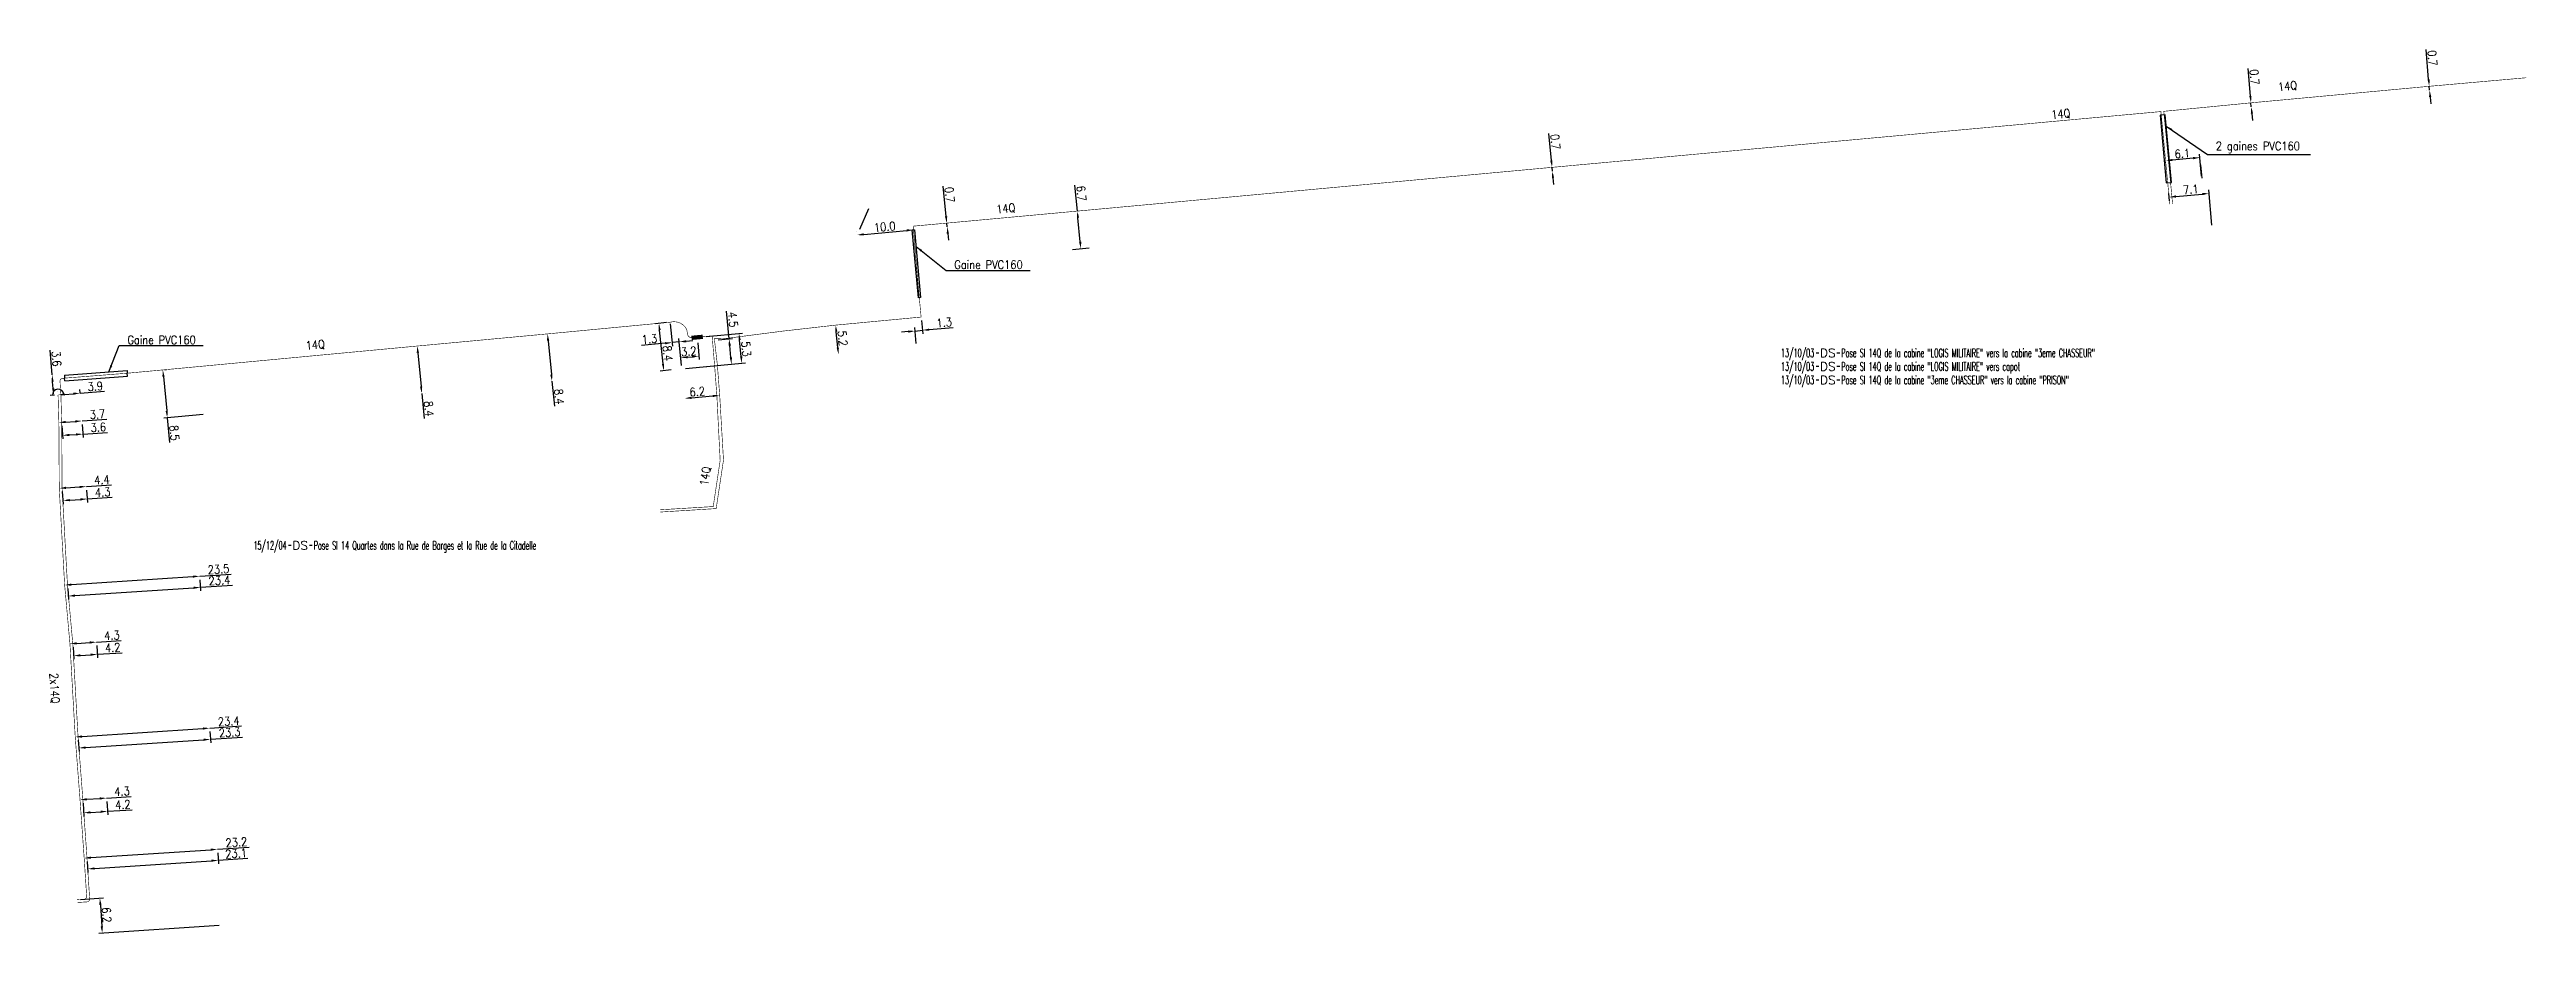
# Model space of a CAD drawing. Header units: millimetres. Extents: x 79997 to 81000, y 143376 to 144000.
# Drawn here: x 80562.6 to 81000.1, y 143502 to 143658.1 of the extents above; entities that cross this region are included whole.
import ezdxf
from ezdxf.enums import TextEntityAlignment as Align

# ---------------------------------------------------------------- set-up
doc = ezdxf.new("R2010")
doc.units = ezdxf.units.MM
doc.header["$PDMODE"] = 34
doc.linetypes.add('S_SIGNAL', pattern=[10, 4, -1.5, 0, -1.5, 0, -1.5, 0, -1.5])
doc.linetypes.add('S_ST', pattern=[14, 8, -1.5, 0, -1.5, 0, -1.5, 0, -1.5])
doc.layers.get('0').update_dxf_attribs({"linetype": 'CONTINUOUS'})
doc.layers.get('DEFPOINTS').update_dxf_attribs({"linetype": 'CONTINUOUS'})
for name, color, linetype in [('S_100', 5, 'S_SIGNAL'), ('S_300', 7, 'CONTINUOUS'), ('S_400', 7, 'CONTINUOUS')]:
    doc.layers.add(name, color=color, linetype=linetype)
doc.styles.add('M_ROMANS', font='ROMANS.shx', dxfattribs={"width": 0.75})
doc.styles.get("Standard").update_dxf_attribs({"font": 'romans.shx', "width": 0.85})
doc.dimstyles.get("Standard").update_dxf_attribs({"dimtxt": 1.5, "dimasz": 1.2, "dimexe": 0.625, "dimexo": 0.625, "dimgap": 0.25, "dimtad": 1, "dimdec": 1, "dimzin": 0, "dimdsep": 46, "dimtxsty": 'Standard', "dimcen": -0.5, "dimadec": 0, "dimazin": 0, "dimtfac": 1, "dimtdec": 1, "dimtmove": 0, "dimatfit": 3, "dimfxl": 0, "dimtolj": 1, "dimtzin": 0, "dimarcsym": 0})

msp = doc.modelspace()

# ---------------------------------------------------------------- texts
at = {"layer": 'S_100', "linetype": 'Continuous', "width": 0.85}
for rotation, p in [(5.3703, (80956.23, 143650.73)), (5.3703, (80916.2, 143645.82)), (5.3703, (80729.89, 143629.13)), (81.4591, (80678.93, 143580.99))]:
    msp.add_text('14Q', height=1.5, rotation=rotation, dxfattribs=at).set_placement(p)
for s, rotation, p in [('14Q', 5.1981, (80609.57, 143605.89)), ('2x14Q', 273.2897, (80563.47, 143545.32))]:
    msp.add_text(s, height=1.5, rotation=rotation, dxfattribs=at).set_placement(p, align=Align.MIDDLE)
at = {"layer": 'S_400', "linetype": 'Continuous', "char_height": 1.5}
for s, insert, attachment_point in [('\\A1;2 gaines PVC160', (80945.18, 143640.8), 4), ('\\A1;Gaine PVC160', (80722.43, 143620.1), 4), ('Gaine PVC160', (80576.4, 143606.06), 7)]:
    msp.add_mtext(s, dxfattribs=dict(at, insert=insert, attachment_point=attachment_point))

# ---------------------------------------------------------------- blocks, each defined once
blk = doc.blocks.new('*D40')
at = {"layer": 'DEFPOINTS', "color": 0, "linetype": 'Continuous', "transparency": 16777216}
for p in [(80705.24, 143625.34), (80715.2, 143626.25), (80715.2, 143626.25)]:
    blk.add_point(p, dxfattribs=at)
at = {"layer": 'S_100', "color": 0, "linetype": 'Continuous', "lineweight": -2, "transparency": 16777216}
for p, q in [((80715.15, 143626.87), (80715.15, 143626.87)), ((80705.19, 143625.96), (80705.19, 143625.96)), ((80706.44, 143625.45), (80714.01, 143626.14))]:
    blk.add_line(p, q, dxfattribs=at)
at = {"layer": 'S_100', "color": 0, "linetype": 'Continuous', "transparency": 16777216}
for points in [[(80706.42, 143625.65), (80706.46, 143625.25), (80705.24, 143625.34)], [(80713.99, 143626.34), (80714.03, 143625.94), (80715.2, 143626.25)]]:
    blk.add_solid(points, dxfattribs=at)
at = {"layer": 'S_100', "color": 0, "linetype": 'Continuous', "transparency": 16777216, "insert": (80710.13, 143626.79), "char_height": 1.5, "attachment_point": 5, "rotation": 5.1975}
blk.add_mtext('\\A1;10.0', dxfattribs=at)
blk = doc.blocks.new('*D41')
at = {"layer": 'DEFPOINTS', "color": 0, "linetype": 'Continuous', "transparency": 16777216}
for p in [(80744.15, 143629.56), (80744.15, 143629.56), (80744.76, 143622.94)]:
    blk.add_point(p, dxfattribs=at)
at = {"layer": 'S_100', "color": 0, "linetype": 'Continuous', "lineweight": -2, "transparency": 16777216}
for p, q in [((80744.15, 143629.56), (80743.72, 143634.15)), ((80744.65, 143624.14), (80744.26, 143628.37))]:
    blk.add_line(p, q, dxfattribs=at)
at = {"layer": 'S_100', "color": 0, "linetype": 'Continuous', "transparency": 16777216}
for points in [[(80744.46, 143628.39), (80744.06, 143628.35), (80744.15, 143629.56)], [(80744.85, 143624.15), (80744.45, 143624.12), (80744.76, 143622.94)]]:
    blk.add_solid(points, dxfattribs=at)
at = {"layer": 'S_100', "color": 0, "linetype": 'Continuous', "transparency": 16777216, "insert": (80744.86, 143632.69), "char_height": 1.5, "attachment_point": 5, "rotation": 275.287}
blk.add_mtext('\\A1;6.7', dxfattribs=at)
blk = doc.blocks.new('*D42')
at = {"layer": 'DEFPOINTS', "color": 0, "linetype": 'Continuous', "transparency": 16777216}
for p in [(80701.47, 143609.43), (80701.47, 143609.43), (80701.96, 143604.25)]:
    blk.add_point(p, dxfattribs=at)
at = {"layer": 'S_100', "color": 0, "linetype": 'Continuous', "lineweight": -2, "transparency": 16777216}
blk.add_line((80701.84, 143605.45), (80701.58, 143608.24), dxfattribs=at)
at = {"layer": 'S_100', "color": 0, "linetype": 'Continuous', "transparency": 16777216}
for points in [[(80701.78, 143608.26), (80701.39, 143608.22), (80701.47, 143609.43)], [(80702.04, 143605.47), (80701.65, 143605.43), (80701.96, 143604.25)]]:
    blk.add_solid(points, dxfattribs=at)
at = {"layer": 'S_100', "color": 0, "linetype": 'Continuous', "transparency": 16777216, "insert": (80702.7, 143607.08), "char_height": 1.5, "attachment_point": 5, "rotation": 275.3334}
blk.add_mtext('\\A1;5.2', dxfattribs=at)
blk = doc.blocks.new('*D43')
at = {"layer": 'DEFPOINTS', "color": 0, "linetype": 'Continuous', "transparency": 16777216}
for p in [(80674.81, 143596.5), (80680.99, 143597.02), (80680.99, 143597.02)]:
    blk.add_point(p, dxfattribs=at)
at = {"layer": 'S_100', "color": 0, "linetype": 'Continuous', "lineweight": -2, "transparency": 16777216}
blk.add_line((80676, 143596.6), (80679.79, 143596.92), dxfattribs=at)
at = {"layer": 'S_100', "color": 0, "linetype": 'Continuous', "transparency": 16777216}
for points in [[(80675.99, 143596.8), (80676.02, 143596.4), (80674.81, 143596.5)], [(80679.77, 143597.12), (80679.81, 143596.72), (80680.99, 143597.02)]]:
    blk.add_solid(points, dxfattribs=at)
at = {"layer": 'S_100', "color": 0, "linetype": 'Continuous', "transparency": 16777216, "insert": (80677.02, 143597.69), "char_height": 1.5, "attachment_point": 5, "rotation": 4.771}
blk.add_mtext('\\A1;6.2', dxfattribs=at)
blk = doc.blocks.new('*D44')
at = {"layer": 'DEFPOINTS', "color": 0, "linetype": 'Continuous', "transparency": 16777216}
for p in [(80721.09, 143627.44), (80721.09, 143627.44), (80721.16, 143626.79)]:
    blk.add_point(p, dxfattribs=at)
at = {"layer": 'S_100', "color": 0, "linetype": 'Continuous', "lineweight": -2, "transparency": 16777216}
for p, q in [((80720.97, 143628.63), (80720.44, 143633.94)), ((80721.16, 143626.79), (80721.09, 143627.44)), ((80721.28, 143625.6), (80721.4, 143624.4))]:
    blk.add_line(p, q, dxfattribs=at)
at = {"layer": 'S_100', "color": 0, "linetype": 'Continuous', "transparency": 16777216}
for points in [[(80721.17, 143628.65), (80720.77, 143628.61), (80721.09, 143627.44)], [(80721.48, 143625.62), (80721.08, 143625.57), (80721.16, 143626.79)]]:
    blk.add_solid(points, dxfattribs=at)
at = {"layer": 'S_100', "color": 0, "linetype": 'Continuous', "transparency": 16777216, "insert": (80721.59, 143632.46), "char_height": 1.5, "attachment_point": 5, "rotation": 275.7668}
blk.add_mtext('\\A1;0.7', dxfattribs=at)
blk = doc.blocks.new('*D45')
at = {"layer": 'DEFPOINTS', "color": 0, "linetype": 'Continuous', "transparency": 16777216}
for p in [(80827.97, 143637.28), (80827.97, 143637.28), (80828.03, 143636.63)]:
    blk.add_point(p, dxfattribs=at)
at = {"layer": 'S_100', "color": 0, "linetype": 'Continuous', "lineweight": -2, "transparency": 16777216}
for p, q in [((80827.86, 143638.47), (80827.42, 143643.28)), ((80828.03, 143636.63), (80827.97, 143637.28)), ((80828.14, 143635.43), (80828.25, 143634.24))]:
    blk.add_line(p, q, dxfattribs=at)
at = {"layer": 'S_100', "color": 0, "linetype": 'Continuous', "transparency": 16777216}
for points in [[(80828.06, 143638.49), (80827.66, 143638.45), (80827.97, 143637.28)], [(80828.34, 143635.45), (80827.94, 143635.42), (80828.03, 143636.63)]]:
    blk.add_solid(points, dxfattribs=at)
at = {"layer": 'S_100', "color": 0, "linetype": 'Continuous', "transparency": 16777216, "insert": (80828.56, 143641.79), "char_height": 1.5, "attachment_point": 5, "rotation": 275.2184}
blk.add_mtext('\\A1;0.7', dxfattribs=at)
blk = doc.blocks.new('*D46')
at = {"layer": 'DEFPOINTS', "color": 0, "linetype": 'Continuous', "transparency": 16777216}
for p in [(80951.4, 143648.67), (80951.4, 143648.67), (80951.46, 143647.98)]:
    blk.add_point(p, dxfattribs=at)
at = {"layer": 'S_100', "color": 0, "linetype": 'Continuous', "lineweight": -2, "transparency": 16777216}
for p, q in [((80951.3, 143649.87), (80950.89, 143654.72)), ((80951.46, 143647.98), (80951.4, 143648.67)), ((80951.56, 143646.78), (80951.67, 143645.58))]:
    blk.add_line(p, q, dxfattribs=at)
at = {"layer": 'S_100', "color": 0, "linetype": 'Continuous', "transparency": 16777216}
for points in [[(80951.5, 143649.89), (80951.1, 143649.85), (80951.4, 143648.67)], [(80951.76, 143646.8), (80951.37, 143646.76), (80951.46, 143647.98)]]:
    blk.add_solid(points, dxfattribs=at)
at = {"layer": 'S_100', "color": 0, "linetype": 'Continuous', "transparency": 16777216, "insert": (80952.02, 143653.23), "char_height": 1.5, "attachment_point": 5, "rotation": 274.8452}
blk.add_mtext('\\A1;0.7', dxfattribs=at)
blk = doc.blocks.new('*D47')
at = {"layer": 'DEFPOINTS', "color": 0, "linetype": 'Continuous', "transparency": 16777216}
for p in [(80982.88, 143651.59), (80982.88, 143651.59), (80982.94, 143650.9)]:
    blk.add_point(p, dxfattribs=at)
at = {"layer": 'S_100', "color": 0, "linetype": 'Continuous', "lineweight": -2, "transparency": 16777216}
for p, q in [((80982.78, 143652.79), (80982.32, 143658.07)), ((80982.26, 143651.54), (80982.26, 143651.54)), ((80982.32, 143650.84), (80982.32, 143650.84)), ((80982.94, 143650.9), (80982.88, 143651.59)), ((80983.05, 143649.7), (80983.15, 143648.51))]:
    blk.add_line(p, q, dxfattribs=at)
at = {"layer": 'S_100', "color": 0, "linetype": 'Continuous', "transparency": 16777216}
for points in [[(80982.98, 143652.81), (80982.58, 143652.77), (80982.88, 143651.59)], [(80983.25, 143649.72), (80982.85, 143649.68), (80982.94, 143650.9)]]:
    blk.add_solid(points, dxfattribs=at)
at = {"layer": 'S_100', "color": 0, "linetype": 'Continuous', "transparency": 16777216, "insert": (80983.45, 143656.58), "char_height": 1.5, "attachment_point": 5, "rotation": 274.9915}
blk.add_mtext('\\A1;0.7', dxfattribs=at)
blk = doc.blocks.new('*D48')
at = {"layer": 'DEFPOINTS', "color": 0, "linetype": 'Continuous', "transparency": 16777216}
for p in [(80680.07, 143606.76), (80682.65, 143607.01), (80674.32, 143601.7)]:
    blk.add_point(p, dxfattribs=at)
at = {"layer": 'S_100', "color": 0, "linetype": 'Continuous', "lineweight": -2, "transparency": 16777216}
for p, q in [((80682.65, 143607.01), (80682.18, 143611.89)), ((80680.69, 143606.82), (80683.27, 143607.07)), ((80682.96, 143603.72), (80682.76, 143605.81)), ((80674.94, 143601.76), (80683.69, 143602.59))]:
    blk.add_line(p, q, dxfattribs=at)
at = {"layer": 'S_100', "color": 0, "linetype": 'Continuous', "transparency": 16777216}
for points in [[(80682.96, 143605.83), (80682.56, 143605.79), (80682.65, 143607.01)], [(80683.16, 143603.74), (80682.76, 143603.7), (80683.07, 143602.53)]]:
    blk.add_solid(points, dxfattribs=at)
at = {"layer": 'S_100', "color": 0, "linetype": 'Continuous', "transparency": 16777216, "insert": (80683.33, 143610.41), "char_height": 1.5, "attachment_point": 5, "rotation": 275.415}
blk.add_mtext('\\A1;4.5', dxfattribs=at)
blk = doc.blocks.new('*D49')
at = {"layer": 'DEFPOINTS', "color": 0, "linetype": 'Continuous', "transparency": 16777216}
for p in [(80716.56, 143610.85), (80715.75, 143605.55), (80716.79, 143608.52)]:
    blk.add_point(p, dxfattribs=at)
at = {"layer": 'S_100', "color": 0, "linetype": 'Continuous', "lineweight": -2, "transparency": 16777216}
for p, q in [((80716.62, 143610.23), (80716.84, 143607.89)), ((80714.29, 143608.28), (80713.09, 143608.16)), ((80715.69, 143606.17), (80715.42, 143609.01)), ((80715.48, 143608.39), (80716.79, 143608.52)), ((80717.98, 143608.63), (80722.22, 143609.03))]:
    blk.add_line(p, q, dxfattribs=at)
at = {"layer": 'S_100', "color": 0, "linetype": 'Continuous', "transparency": 16777216}
for points in [[(80714.27, 143608.48), (80714.3, 143608.08), (80715.48, 143608.39)], [(80717.96, 143608.83), (80718, 143608.43), (80716.79, 143608.52)]]:
    blk.add_solid(points, dxfattribs=at)
at = {"layer": 'S_100', "color": 0, "linetype": 'Continuous', "transparency": 16777216, "insert": (80720.64, 143609.89), "char_height": 1.5, "attachment_point": 5, "rotation": 5.415}
blk.add_mtext('\\A1;1.3', dxfattribs=at)
blk = doc.blocks.new('*D50')
at = {"layer": 'DEFPOINTS', "color": 0, "linetype": 'Continuous', "transparency": 16777216}
for p in [(80936.32, 143638.46), (80936.32, 143638.46), (80942.75, 143635.09)]:
    blk.add_point(p, dxfattribs=at)
at = {"layer": 'S_100', "color": 0, "linetype": 'Continuous', "lineweight": -2, "transparency": 16777216}
for p, q in [((80936.38, 143637.84), (80936.38, 143637.84)), ((80941.2, 143638.9), (80937.52, 143638.57)), ((80942.69, 143635.71), (80942.34, 143639.63))]:
    blk.add_line(p, q, dxfattribs=at)
at = {"layer": 'S_100', "color": 0, "linetype": 'Continuous', "transparency": 16777216}
for points in [[(80937.5, 143638.77), (80937.54, 143638.37), (80936.32, 143638.46)], [(80941.18, 143639.1), (80941.22, 143638.7), (80942.4, 143639.01)]]:
    blk.add_solid(points, dxfattribs=at)
at = {"layer": 'S_100', "color": 0, "linetype": 'Continuous', "transparency": 16777216, "insert": (80939.27, 143639.73), "char_height": 1.5, "attachment_point": 5, "rotation": 5.1551}
blk.add_mtext('\\A1;6.1', dxfattribs=at)
blk = doc.blocks.new('*D51')
at = {"layer": 'DEFPOINTS', "color": 0, "linetype": 'Continuous', "transparency": 16777216}
for p in [(80943.99, 143632.68), (80937.07, 143630.78), (80944.57, 143626.45)]:
    blk.add_point(p, dxfattribs=at)
at = {"layer": 'S_100', "color": 0, "linetype": 'Continuous', "lineweight": -2, "transparency": 16777216}
for p, q in [((80937.01, 143631.4), (80936.9, 143632.65)), ((80938.15, 143632.14), (80942.8, 143632.57)), ((80944.51, 143627.07), (80943.94, 143633.3))]:
    blk.add_line(p, q, dxfattribs=at)
at = {"layer": 'S_100', "color": 0, "linetype": 'Continuous', "transparency": 16777216}
for points in [[(80938.13, 143632.34), (80938.17, 143631.94), (80936.96, 143632.03)], [(80942.78, 143632.77), (80942.82, 143632.37), (80943.99, 143632.68)]]:
    blk.add_solid(points, dxfattribs=at)
at = {"layer": 'S_100', "color": 0, "linetype": 'Continuous', "transparency": 16777216, "insert": (80940.78, 143633.39), "char_height": 1.5, "attachment_point": 5, "rotation": 5.2577}
blk.add_mtext('\\A1;7.1', dxfattribs=at)
blk = doc.blocks.new('GIS_MODF')
at = {"color": 0, "linetype": 'Continuous', "flags": 128}
for points in [[(-2.18, -0.01), (-1.68, -0.01)], [(1.52, -0.01), (2.02, -0.01)]]:
    blk.add_lwpolyline(points, dxfattribs=at)
at = {"color": 0, "linetype": 'Continuous', "width": 0.5}
blk.add_attdef('DATE', text='', height=1.5, dxfattribs=at).set_placement((-2.5, -0.8), align=Align.RIGHT)
at = {"color": 0, "linetype": 'Continuous', "width": 1.771291}
blk.add_attdef('USER', text='', height=1.5, dxfattribs=at).set_placement((-1.51, -0.8), (1.28, -0.8), align=Align.FIT)
at = {"color": 0, "linetype": 'Continuous', "width": 0.5}
blk.add_attdef('DESC', (2.29, -0.8), '', height=1.5, dxfattribs=at)
blk = doc.blocks.new('S_300_01')
at = {"color": 0, "linetype": 'Continuous'}
blk.add_solid([(-1, 0.75), (-1, 0), (1, 0.75), (1, 0)], dxfattribs=at)
at = {"color": 0, "linetype": 'Continuous', "style": 'M_ROMANS', "width": 0.75, "flags": 3}
for tag, p in [('DEF_LEG', (-0.05, -4.63)), ('DEF_COUP', (-0.05, -7.13)), ('DEF_TYPE', (-0.05, -9.63))]:
    blk.add_attdef(tag, text='', height=1.2, dxfattribs=at).set_placement(p, align=Align.MIDDLE)
blk = doc.blocks.new('S_300_05')
at = {"layer": 'S_300', "linetype": 'Continuous'}
blk.add_arc((0, 0), 1, 270, 90, dxfattribs=at)
at = {"layer": 'S_300', "linetype": 'Continuous', "style": 'M_ROMANS', "width": 0.75, "flags": 3}
for tag, p in [('DEF_LEG', (0, -5)), ('DEF_COUP', (0, -7.5)), ('DEF_TYPE', (0, -10))]:
    blk.add_attdef(tag, text='', height=1.2, dxfattribs=at).set_placement(p, align=Align.MIDDLE)
blk = doc.blocks.new('*D52')
at = {"layer": 'DEFPOINTS', "color": 0, "linetype": 'Continuous', "transparency": 16777216}
for p in [(80627.58, 143605.74), (80627.58, 143605.74), (80628.37, 143597.38)]:
    blk.add_point(p, dxfattribs=at)
at = {"layer": 'S_100', "color": 0, "linetype": 'Continuous', "lineweight": -2, "transparency": 16777216}
for p, q in [((80628.2, 143605.8), (80628.2, 143605.8)), ((80627.69, 143604.55), (80628.26, 143598.57)), ((80628.37, 143597.38), (80628.79, 143592.97)), ((80628.99, 143597.44), (80628.99, 143597.44))]:
    blk.add_line(p, q, dxfattribs=at)
at = {"layer": 'S_100', "color": 0, "linetype": 'Continuous', "transparency": 16777216}
for points in [[(80627.89, 143604.57), (80627.49, 143604.53), (80627.58, 143605.74)], [(80628.46, 143598.59), (80628.06, 143598.56), (80628.37, 143597.38)]]:
    blk.add_solid(points, dxfattribs=at)
at = {"layer": 'S_100', "color": 0, "linetype": 'Continuous', "transparency": 16777216, "insert": (80629.63, 143594.67), "char_height": 1.5, "attachment_point": 5, "rotation": 275.415}
blk.add_mtext('\\A1;8.4', dxfattribs=at)
blk = doc.blocks.new('*D53')
at = {"layer": 'DEFPOINTS', "color": 0, "linetype": 'Continuous', "transparency": 16777216}
for p in [(80650.58, 143607.88), (80650.58, 143607.88), (80651.37, 143599.52)]:
    blk.add_point(p, dxfattribs=at)
at = {"layer": 'S_100', "color": 0, "linetype": 'Continuous', "lineweight": -2, "transparency": 16777216}
for p, q in [((80650.69, 143606.68), (80651.26, 143600.71)), ((80651.37, 143599.52), (80651.79, 143595.1))]:
    blk.add_line(p, q, dxfattribs=at)
at = {"layer": 'S_100', "color": 0, "linetype": 'Continuous', "transparency": 16777216}
for points in [[(80650.89, 143606.7), (80650.49, 143606.66), (80650.58, 143607.88)], [(80651.45, 143600.73), (80651.06, 143600.69), (80651.37, 143599.52)]]:
    blk.add_solid(points, dxfattribs=at)
at = {"layer": 'S_100', "color": 0, "linetype": 'Continuous', "transparency": 16777216, "insert": (80652.63, 143596.81), "char_height": 1.5, "attachment_point": 5, "rotation": 275.415}
blk.add_mtext('\\A1;8.4', dxfattribs=at)
blk = doc.blocks.new('*D54')
at = {"layer": 'DEFPOINTS', "color": 0, "linetype": 'Continuous', "transparency": 16777216}
for p in [(80670.26, 143609.74), (80672.19, 143609.93), (80673.03, 143601.58)]:
    blk.add_point(p, dxfattribs=at)
at = {"layer": 'S_100', "color": 0, "linetype": 'Continuous', "lineweight": -2, "transparency": 16777216}
for p, q in [((80671.57, 143609.87), (80669.64, 143609.67)), ((80670.98, 143602.57), (80670.38, 143608.54)), ((80672.41, 143601.51), (80670.48, 143601.32))]:
    blk.add_line(p, q, dxfattribs=at)
at = {"layer": 'S_100', "color": 0, "linetype": 'Continuous', "transparency": 16777216}
for points in [[(80670.58, 143608.56), (80670.18, 143608.52), (80670.26, 143609.74)], [(80671.18, 143602.59), (80670.79, 143602.55), (80671.11, 143601.38)]]:
    blk.add_solid(points, dxfattribs=at)
at = {"layer": 'S_100', "color": 0, "linetype": 'Continuous', "transparency": 16777216, "insert": (80671.8, 143604.46), "char_height": 1.5, "attachment_point": 5, "rotation": 275.768}
blk.add_mtext('\\A1;8.4', dxfattribs=at)
blk = doc.blocks.new('*D55')
at = {"layer": 'DEFPOINTS', "color": 0, "linetype": 'Continuous', "transparency": 16777216}
for p in [(80582.37, 143601.49), (80582.65, 143601.52), (80590.38, 143593.73)]:
    blk.add_point(p, dxfattribs=at)
at = {"layer": 'S_100', "color": 0, "linetype": 'Continuous', "lineweight": -2, "transparency": 16777216}
for p, q in [((80582.99, 143601.55), (80583.28, 143601.58)), ((80582.76, 143600.33), (80583.33, 143594.28)), ((80589.76, 143593.67), (80582.82, 143593.03)), ((80583.44, 143593.08), (80583.85, 143588.73))]:
    blk.add_line(p, q, dxfattribs=at)
at = {"layer": 'S_100', "color": 0, "linetype": 'Continuous', "transparency": 16777216}
for points in [[(80582.96, 143600.34), (80582.57, 143600.31), (80582.65, 143601.52)], [(80583.53, 143594.3), (80583.13, 143594.26), (80583.44, 143593.08)]]:
    blk.add_solid(points, dxfattribs=at)
at = {"layer": 'S_100', "color": 0, "linetype": 'Continuous', "transparency": 16777216, "insert": (80584.69, 143590.4), "char_height": 1.5, "attachment_point": 5, "rotation": 275.3264}
blk.add_mtext('\\A1;8.5', dxfattribs=at)
blk = doc.blocks.new('*D56')
at = {"layer": 'DEFPOINTS', "color": 0, "linetype": 'Continuous', "transparency": 16777216}
for p in [(80672.21, 143610.26), (80672.58, 143606.35), (80674.32, 143601.7)]:
    blk.add_point(p, dxfattribs=at)
at = {"layer": 'S_100', "color": 0, "linetype": 'Continuous', "lineweight": -2, "transparency": 16777216}
for p, q in [((80672.27, 143609.63), (80672.64, 143605.72)), ((80671.38, 143606.23), (80667.18, 143605.84)), ((80673.86, 143606.47), (80672.58, 143606.35)), ((80674.26, 143602.32), (80673.8, 143607.09)), ((80675.06, 143606.58), (80676.25, 143606.7))]:
    blk.add_line(p, q, dxfattribs=at)
at = {"layer": 'S_100', "color": 0, "linetype": 'Continuous', "transparency": 16777216}
for points in [[(80671.36, 143606.43), (80671.4, 143606.03), (80672.58, 143606.35)], [(80675.04, 143606.78), (80675.08, 143606.38), (80673.86, 143606.47)]]:
    blk.add_solid(points, dxfattribs=at)
at = {"layer": 'S_100', "color": 0, "linetype": 'Continuous', "transparency": 16777216, "insert": (80668.58, 143606.97), "char_height": 1.5, "attachment_point": 5, "rotation": 5.415}
blk.add_mtext('\\A1;1.3', dxfattribs=at)
blk = doc.blocks.new('*D57')
at = {"layer": 'DEFPOINTS', "color": 0, "linetype": 'Continuous', "transparency": 16777216}
for p in [(80677.04, 143606.9), (80674.32, 143601.7), (80677.32, 143603.96)]:
    blk.add_point(p, dxfattribs=at)
at = {"layer": 'S_400', "color": 0, "linetype": 'Continuous', "lineweight": -2, "transparency": 16777216}
for p, q in [((80677.1, 143606.28), (80677.37, 143603.34)), ((80674.26, 143602.32), (80674.07, 143604.28)), ((80675.32, 143603.78), (80676.12, 143603.85))]:
    blk.add_line(p, q, dxfattribs=at)
at = {"layer": 'S_400', "color": 0, "linetype": 'Continuous', "transparency": 16777216}
for points in [[(80675.31, 143603.97), (80675.34, 143603.58), (80674.13, 143603.66)], [(80676.1, 143604.05), (80676.14, 143603.65), (80677.32, 143603.96)]]:
    blk.add_solid(points, dxfattribs=at)
at = {"layer": 'S_400', "color": 0, "linetype": 'Continuous', "transparency": 16777216, "insert": (80675.53, 143604.8), "char_height": 1.5, "attachment_point": 5, "rotation": 5.415}
blk.add_mtext('\\A1;3.2', dxfattribs=at)
blk = doc.blocks.new('*D58')
at = {"layer": 'DEFPOINTS', "color": 0, "linetype": 'Continuous', "transparency": 16777216}
for p in [(80678, 143607.37), (80684.4, 143607.98), (80674.32, 143601.7)]:
    blk.add_point(p, dxfattribs=at)
at = {"layer": 'S_400', "color": 0, "linetype": 'Continuous', "lineweight": -2, "transparency": 16777216}
for p, q in [((80678.62, 143607.43), (80685.02, 143608.03)), ((80684.78, 143603.89), (80684.51, 143606.78)), ((80674.94, 143601.76), (80685.52, 143602.76))]:
    blk.add_line(p, q, dxfattribs=at)
at = {"layer": 'S_400', "color": 0, "linetype": 'Continuous', "transparency": 16777216}
for points in [[(80684.71, 143606.8), (80684.31, 143606.76), (80684.4, 143607.98)], [(80684.98, 143603.91), (80684.58, 143603.88), (80684.9, 143602.7)]]:
    blk.add_solid(points, dxfattribs=at)
at = {"layer": 'S_400', "color": 0, "linetype": 'Continuous', "transparency": 16777216, "insert": (80685.66, 143605.23), "char_height": 1.5, "attachment_point": 5, "rotation": 275.415}
blk.add_mtext('\\A1;5.3', dxfattribs=at)
blk = doc.blocks.new('*D59')
at = {"layer": 'DEFPOINTS', "color": 0, "linetype": 'Continuous', "transparency": 16777216}
for p in [(80564.15, 143597.11), (80568.04, 143597.42), (80568.08, 143596.87)]:
    blk.add_point(p, dxfattribs=at)
at = {"layer": 'S_300', "color": 0, "linetype": 'Continuous', "lineweight": -2, "transparency": 16777216}
for p, q in [((80564.1, 143597.73), (80564.1, 143597.73)), ((80565.35, 143597.2), (80566.84, 143597.32)), ((80568.03, 143597.5), (80567.99, 143598.04)), ((80568.04, 143597.42), (80572.34, 143597.76))]:
    blk.add_line(p, q, dxfattribs=at)
at = {"layer": 'S_300', "color": 0, "linetype": 'Continuous', "transparency": 16777216}
for points in [[(80565.33, 143597.4), (80565.36, 143597), (80564.15, 143597.11)], [(80566.83, 143597.52), (80566.86, 143597.12), (80568.04, 143597.42)]]:
    blk.add_solid(points, dxfattribs=at)
at = {"layer": 'S_300', "color": 0, "linetype": 'Continuous', "transparency": 16777216, "insert": (80570.71, 143598.63), "char_height": 1.5, "attachment_point": 5, "rotation": 4.5565}
blk.add_mtext('\\A1;3.9', dxfattribs=at)
blk = doc.blocks.new('*D60')
at = {"layer": 'DEFPOINTS', "color": 0, "linetype": 'Continuous', "transparency": 16777216}
for p in [(80563.1, 143600.64), (80563.1, 143600.64), (80564.15, 143597.11)]:
    blk.add_point(p, dxfattribs=at)
at = {"layer": 'S_300', "color": 0, "linetype": 'Continuous', "lineweight": -2, "transparency": 16777216}
for p, q in [((80563.1, 143600.64), (80562.75, 143604.99)), ((80563.53, 143597.06), (80562.76, 143597)), ((80563.29, 143598.24), (80563.19, 143599.44))]:
    blk.add_line(p, q, dxfattribs=at)
at = {"layer": 'S_300', "color": 0, "linetype": 'Continuous', "transparency": 16777216}
for points in [[(80563.39, 143599.45), (80562.99, 143599.42), (80563.1, 143600.64)], [(80563.49, 143598.26), (80563.09, 143598.23), (80563.38, 143597.05)]]:
    blk.add_solid(points, dxfattribs=at)
at = {"layer": 'S_300', "color": 0, "linetype": 'Continuous', "transparency": 16777216, "insert": (80563.87, 143603.49), "char_height": 1.5, "attachment_point": 5, "rotation": 274.5565}
blk.add_mtext('\\A1;3.6', dxfattribs=at)
blk = doc.blocks.new('*D61')
at = {"layer": 'DEFPOINTS', "color": 0, "linetype": 'Continuous', "transparency": 16777216}
for p in [(80564.86, 143580.65), (80569.15, 143580.94), (80569.29, 143578.74)]:
    blk.add_point(p, dxfattribs=at)
at = {"layer": 'S_100', "color": 0, "linetype": 'Continuous', "lineweight": -2, "transparency": 16777216}
for p, q in [((80564.9, 143580.03), (80565.04, 143577.83)), ((80566.2, 143578.54), (80568.09, 143578.66)), ((80569.19, 143580.31), (80569.33, 143578.12)), ((80569.29, 143578.74), (80573.68, 143579.03))]:
    blk.add_line(p, q, dxfattribs=at)
at = {"layer": 'S_100', "color": 0, "linetype": 'Continuous', "transparency": 16777216}
for points in [[(80566.19, 143578.73), (80566.21, 143578.34), (80565, 143578.46)], [(80568.08, 143578.86), (80568.11, 143578.46), (80569.29, 143578.74)]]:
    blk.add_solid(points, dxfattribs=at)
at = {"layer": 'S_100', "color": 0, "linetype": 'Continuous', "transparency": 16777216, "insert": (80572.03, 143579.92), "char_height": 1.5, "attachment_point": 5, "rotation": 3.78}
blk.add_mtext('\\A1;4.3', dxfattribs=at)
blk = doc.blocks.new('*D62')
at = {"layer": 'DEFPOINTS', "color": 0, "linetype": 'Continuous', "transparency": 16777216}
for p in [(80564.36, 143580.62), (80569.15, 143580.94), (80569.15, 143580.94)]:
    blk.add_point(p, dxfattribs=at)
at = {"layer": 'S_100', "color": 0, "linetype": 'Continuous', "lineweight": -2, "transparency": 16777216}
for p, q in [((80565.55, 143580.7), (80567.95, 143580.86)), ((80569.15, 143580.94), (80573.57, 143581.23))]:
    blk.add_line(p, q, dxfattribs=at)
at = {"layer": 'S_100', "color": 0, "linetype": 'Continuous', "transparency": 16777216}
for points in [[(80565.54, 143580.9), (80565.57, 143580.5), (80564.36, 143580.62)], [(80567.94, 143581.06), (80567.96, 143580.66), (80569.15, 143580.94)]]:
    blk.add_solid(points, dxfattribs=at)
at = {"layer": 'S_100', "color": 0, "linetype": 'Continuous', "transparency": 16777216, "insert": (80571.89, 143582.12), "char_height": 1.5, "attachment_point": 5, "rotation": 3.78}
blk.add_mtext('\\A1;4.4', dxfattribs=at)
blk = doc.blocks.new('*D63')
at = {"layer": 'DEFPOINTS', "color": 0, "linetype": 'Continuous', "transparency": 16777216}
for p in [(80565.81, 143563.57), (80589.16, 143565.11), (80589.29, 143563.14)]:
    blk.add_point(p, dxfattribs=at)
at = {"layer": 'S_100', "color": 0, "linetype": 'Continuous', "lineweight": -2, "transparency": 16777216}
for p, q in [((80565.85, 143562.95), (80565.98, 143560.98)), ((80567.14, 143561.68), (80588.09, 143563.06)), ((80589.2, 143564.49), (80589.33, 143562.52)), ((80589.29, 143563.14), (80594.93, 143563.51))]:
    blk.add_line(p, q, dxfattribs=at)
at = {"layer": 'S_100', "color": 0, "linetype": 'Continuous', "transparency": 16777216}
for points in [[(80567.13, 143561.88), (80567.15, 143561.48), (80565.94, 143561.6)], [(80588.08, 143563.26), (80588.11, 143562.86), (80589.29, 143563.14)]]:
    blk.add_solid(points, dxfattribs=at)
at = {"layer": 'S_100', "color": 0, "linetype": 'Continuous', "transparency": 16777216, "insert": (80592.64, 143564.37), "char_height": 1.5, "attachment_point": 5, "rotation": 3.7708}
blk.add_mtext('\\A1;23.4', dxfattribs=at)
blk = doc.blocks.new('*D64')
at = {"layer": 'DEFPOINTS', "color": 0, "linetype": 'Continuous', "transparency": 16777216}
for p in [(80565.31, 143563.54), (80589.16, 143565.11), (80589.16, 143565.11)]:
    blk.add_point(p, dxfattribs=at)
at = {"layer": 'S_100', "color": 0, "linetype": 'Continuous', "lineweight": -2, "transparency": 16777216}
for p, q in [((80589.16, 143565.11), (80594.74, 143565.48)), ((80565.35, 143562.91), (80565.35, 143562.91)), ((80566.51, 143563.62), (80587.96, 143565.03)), ((80589.2, 143564.49), (80589.2, 143564.49))]:
    blk.add_line(p, q, dxfattribs=at)
at = {"layer": 'S_100', "color": 0, "linetype": 'Continuous', "transparency": 16777216}
for points in [[(80566.5, 143563.82), (80566.52, 143563.42), (80565.31, 143563.54)], [(80587.95, 143565.23), (80587.98, 143564.83), (80589.16, 143565.11)]]:
    blk.add_solid(points, dxfattribs=at)
at = {"layer": 'S_100', "color": 0, "linetype": 'Continuous', "transparency": 16777216, "insert": (80592.48, 143566.33), "char_height": 1.5, "attachment_point": 5, "rotation": 3.7708}
blk.add_mtext('\\A1;23.5', dxfattribs=at)
blk = doc.blocks.new('*D65')
at = {"layer": 'DEFPOINTS', "color": 0, "linetype": 'Continuous', "transparency": 16777216}
for p in [(80566.75, 143553.2), (80570.94, 143553.47), (80571.08, 143551.32)]:
    blk.add_point(p, dxfattribs=at)
at = {"layer": 'S_100', "color": 0, "linetype": 'Continuous', "lineweight": -2, "transparency": 16777216}
for p, q in [((80566.79, 143552.58), (80566.93, 143550.43)), ((80570.98, 143552.85), (80571.12, 143550.7)), ((80568.09, 143551.13), (80569.89, 143551.24)), ((80571.08, 143551.32), (80575.45, 143551.6))]:
    blk.add_line(p, q, dxfattribs=at)
at = {"layer": 'S_100', "color": 0, "linetype": 'Continuous', "transparency": 16777216}
for points in [[(80568.08, 143551.33), (80568.1, 143550.93), (80566.89, 143551.05)], [(80569.87, 143551.44), (80569.9, 143551.04), (80571.08, 143551.32)]]:
    blk.add_solid(points, dxfattribs=at)
at = {"layer": 'S_100', "color": 0, "linetype": 'Continuous', "transparency": 16777216, "insert": (80573.8, 143552.5), "char_height": 1.5, "attachment_point": 5, "rotation": 3.694}
blk.add_mtext('\\A1;4.2', dxfattribs=at)
blk = doc.blocks.new('*D66')
at = {"layer": 'DEFPOINTS', "color": 0, "linetype": 'Continuous', "transparency": 16777216}
for p in [(80566.25, 143553.17), (80570.94, 143553.47), (80570.94, 143553.47)]:
    blk.add_point(p, dxfattribs=at)
at = {"layer": 'S_100', "color": 0, "linetype": 'Continuous', "lineweight": -2, "transparency": 16777216}
for p, q in [((80567.45, 143553.25), (80569.75, 143553.4)), ((80570.94, 143553.47), (80575.31, 143553.76))]:
    blk.add_line(p, q, dxfattribs=at)
at = {"layer": 'S_100', "color": 0, "linetype": 'Continuous', "transparency": 16777216}
for points in [[(80567.44, 143553.45), (80567.46, 143553.05), (80566.25, 143553.17)], [(80569.73, 143553.6), (80569.76, 143553.2), (80570.94, 143553.47)]]:
    blk.add_solid(points, dxfattribs=at)
at = {"layer": 'S_100', "color": 0, "linetype": 'Continuous', "transparency": 16777216, "insert": (80573.66, 143554.65), "char_height": 1.5, "attachment_point": 5, "rotation": 3.694}
blk.add_mtext('\\A1;4.3', dxfattribs=at)
blk = doc.blocks.new('*D67')
at = {"layer": 'DEFPOINTS', "color": 0, "linetype": 'Continuous', "transparency": 16777216}
for p in [(80568.53, 143525.67), (80572.72, 143525.94), (80572.87, 143523.6)]:
    blk.add_point(p, dxfattribs=at)
at = {"layer": 'S_100', "color": 0, "linetype": 'Continuous', "lineweight": -2, "transparency": 16777216}
for p, q in [((80568.57, 143525.05), (80568.72, 143522.71)), ((80569.88, 143523.41), (80571.68, 143523.52)), ((80572.76, 143525.32), (80572.91, 143522.98)), ((80572.87, 143523.6), (80577.24, 143523.88))]:
    blk.add_line(p, q, dxfattribs=at)
at = {"layer": 'S_100', "color": 0, "linetype": 'Continuous', "transparency": 16777216}
for points in [[(80569.87, 143523.61), (80569.89, 143523.21), (80568.68, 143523.33)], [(80571.66, 143523.72), (80571.69, 143523.32), (80572.87, 143523.6)]]:
    blk.add_solid(points, dxfattribs=at)
at = {"layer": 'S_100', "color": 0, "linetype": 'Continuous', "transparency": 16777216, "insert": (80575.59, 143524.78), "char_height": 1.5, "attachment_point": 5, "rotation": 3.694}
blk.add_mtext('\\A1;4.2', dxfattribs=at)
blk = doc.blocks.new('*D68')
at = {"layer": 'DEFPOINTS', "color": 0, "linetype": 'Continuous', "transparency": 16777216}
for p in [(80568.03, 143525.64), (80572.72, 143525.94), (80572.72, 143525.94)]:
    blk.add_point(p, dxfattribs=at)
at = {"layer": 'S_100', "color": 0, "linetype": 'Continuous', "lineweight": -2, "transparency": 16777216}
for p, q in [((80572.72, 143525.94), (80577.08, 143526.22)), ((80569.23, 143525.72), (80571.52, 143525.86))]:
    blk.add_line(p, q, dxfattribs=at)
at = {"layer": 'S_100', "color": 0, "linetype": 'Continuous', "transparency": 16777216}
for points in [[(80569.22, 143525.92), (80569.24, 143525.52), (80568.03, 143525.64)], [(80571.51, 143526.06), (80571.54, 143525.66), (80572.72, 143525.94)]]:
    blk.add_solid(points, dxfattribs=at)
at = {"layer": 'S_100', "color": 0, "linetype": 'Continuous', "transparency": 16777216, "insert": (80575.44, 143527.12), "char_height": 1.5, "attachment_point": 5, "rotation": 3.694}
blk.add_mtext('\\A1;4.3', dxfattribs=at)
blk = doc.blocks.new('*D69')
at = {"layer": 'DEFPOINTS', "color": 0, "linetype": 'Continuous', "transparency": 16777216}
for p in [(80569.26, 143515.37), (80592.31, 143516.9), (80592.44, 143514.95)]:
    blk.add_point(p, dxfattribs=at)
at = {"layer": 'S_100', "color": 0, "linetype": 'Continuous', "lineweight": -2, "transparency": 16777216}
for p, q in [((80569.3, 143514.75), (80569.43, 143512.81)), ((80570.59, 143513.51), (80591.24, 143514.87)), ((80592.35, 143516.27), (80592.48, 143514.33)), ((80592.44, 143514.95), (80597.65, 143515.3))]:
    blk.add_line(p, q, dxfattribs=at)
at = {"layer": 'S_100', "color": 0, "linetype": 'Continuous', "transparency": 16777216}
for points in [[(80570.57, 143513.71), (80570.6, 143513.31), (80569.39, 143513.43)], [(80591.23, 143515.07), (80591.25, 143514.67), (80592.44, 143514.95)]]:
    blk.add_solid(points, dxfattribs=at)
at = {"layer": 'S_100', "color": 0, "linetype": 'Continuous', "transparency": 16777216, "insert": (80595.58, 143516.16), "char_height": 1.5, "attachment_point": 5, "rotation": 3.78}
blk.add_mtext('\\A1;23.1', dxfattribs=at)
blk = doc.blocks.new('*D70')
at = {"layer": 'DEFPOINTS', "color": 0, "linetype": 'Continuous', "transparency": 16777216}
for p in [(80568.76, 143515.34), (80592.31, 143516.9), (80592.31, 143516.9)]:
    blk.add_point(p, dxfattribs=at)
at = {"layer": 'S_100', "color": 0, "linetype": 'Continuous', "lineweight": -2, "transparency": 16777216}
for p, q in [((80568.8, 143514.72), (80568.8, 143514.72)), ((80569.96, 143515.42), (80591.11, 143516.82)), ((80592.31, 143516.9), (80597.88, 143517.26)), ((80592.35, 143516.27), (80592.35, 143516.27))]:
    blk.add_line(p, q, dxfattribs=at)
at = {"layer": 'S_100', "color": 0, "linetype": 'Continuous', "transparency": 16777216}
for points in [[(80569.95, 143515.62), (80569.97, 143515.22), (80568.76, 143515.34)], [(80591.1, 143517.02), (80591.13, 143516.62), (80592.31, 143516.9)]]:
    blk.add_solid(points, dxfattribs=at)
at = {"layer": 'S_100', "color": 0, "linetype": 'Continuous', "transparency": 16777216, "insert": (80595.63, 143518.12), "char_height": 1.5, "attachment_point": 5, "rotation": 3.7825}
blk.add_mtext('\\A1;23.2', dxfattribs=at)
blk = doc.blocks.new('*D71')
at = {"layer": 'DEFPOINTS', "color": 0, "linetype": 'Continuous', "transparency": 16777216}
for p in [(80564.79, 143592.27), (80568.38, 143592.51), (80568.53, 143590.2)]:
    blk.add_point(p, dxfattribs=at)
at = {"layer": 'S_100', "color": 0, "linetype": 'Continuous', "lineweight": -2, "transparency": 16777216}
for p, q in [((80568.42, 143591.89), (80568.58, 143589.58)), ((80564.83, 143591.65), (80564.98, 143589.34)), ((80566.14, 143590.04), (80567.34, 143590.12)), ((80568.53, 143590.2), (80572.9, 143590.49))]:
    blk.add_line(p, q, dxfattribs=at)
at = {"layer": 'S_100', "color": 0, "linetype": 'Continuous', "transparency": 16777216}
for points in [[(80566.13, 143590.24), (80566.15, 143589.84), (80564.94, 143589.96)], [(80567.32, 143590.32), (80567.35, 143589.92), (80568.53, 143590.2)]]:
    blk.add_solid(points, dxfattribs=at)
at = {"layer": 'S_100', "color": 0, "linetype": 'Continuous', "transparency": 16777216, "insert": (80571.25, 143591.38), "char_height": 1.5, "attachment_point": 5, "rotation": 3.78}
blk.add_mtext('\\A1;3.6', dxfattribs=at)
blk = doc.blocks.new('*D72')
at = {"layer": 'DEFPOINTS', "color": 0, "linetype": 'Continuous', "transparency": 16777216}
for p in [(80564.29, 143592.24), (80568.38, 143592.51), (80568.38, 143592.51)]:
    blk.add_point(p, dxfattribs=at)
at = {"layer": 'S_100', "color": 0, "linetype": 'Continuous', "lineweight": -2, "transparency": 16777216}
for p, q in [((80565.49, 143592.32), (80567.18, 143592.43)), ((80568.38, 143592.51), (80572.74, 143592.8))]:
    blk.add_line(p, q, dxfattribs=at)
at = {"layer": 'S_100', "color": 0, "linetype": 'Continuous', "transparency": 16777216}
for points in [[(80565.47, 143592.52), (80565.5, 143592.12), (80564.29, 143592.24)], [(80567.17, 143592.63), (80567.2, 143592.23), (80568.38, 143592.51)]]:
    blk.add_solid(points, dxfattribs=at)
at = {"layer": 'S_100', "color": 0, "linetype": 'Continuous', "transparency": 16777216, "insert": (80571.1, 143593.69), "char_height": 1.5, "attachment_point": 5, "rotation": 3.78}
blk.add_mtext('\\A1;3.7', dxfattribs=at)
blk = doc.blocks.new('*D73')
at = {"layer": 'DEFPOINTS', "color": 0, "linetype": 'Continuous', "transparency": 16777216}
for p in [(80567.52, 143508), (80571.95, 143502.08), (80593.2, 143503.48)]:
    blk.add_point(p, dxfattribs=at)
at = {"layer": 'S_100', "color": 0, "linetype": 'Continuous', "lineweight": -2, "transparency": 16777216}
for p, q in [((80568.14, 143508.04), (80572.16, 143508.31)), ((80571.62, 143507.07), (80571.87, 143503.27)), ((80592.57, 143503.44), (80571.32, 143502.04))]:
    blk.add_line(p, q, dxfattribs=at)
at = {"layer": 'S_100', "color": 0, "linetype": 'Continuous', "transparency": 16777216}
for points in [[(80571.82, 143507.08), (80571.42, 143507.05), (80571.54, 143508.26)], [(80572.07, 143503.29), (80571.67, 143503.26), (80571.95, 143502.08)]]:
    blk.add_solid(points, dxfattribs=at)
at = {"layer": 'S_100', "color": 0, "linetype": 'Continuous', "transparency": 16777216, "insert": (80572.74, 143505.3), "char_height": 1.5, "attachment_point": 5, "rotation": 273.7708}
blk.add_mtext('\\A1;6.2', dxfattribs=at)
blk = doc.blocks.new('*D74')
at = {"layer": 'DEFPOINTS', "color": 0, "linetype": 'Continuous', "transparency": 16777216}
for p in [(80567.68, 143536.76), (80590.93, 143538.29), (80591.06, 143536.31)]:
    blk.add_point(p, dxfattribs=at)
at = {"layer": 'S_100', "color": 0, "linetype": 'Continuous', "lineweight": -2, "transparency": 16777216}
for p, q in [((80567.72, 143536.13), (80567.85, 143534.15)), ((80569.01, 143534.85), (80589.86, 143536.23)), ((80590.97, 143537.67), (80591.1, 143535.68)), ((80591.06, 143536.31), (80596.7, 143536.68))]:
    blk.add_line(p, q, dxfattribs=at)
at = {"layer": 'S_100', "color": 0, "linetype": 'Continuous', "transparency": 16777216}
for points in [[(80568.99, 143535.05), (80569.02, 143534.66), (80567.81, 143534.78)], [(80589.85, 143536.43), (80589.88, 143536.03), (80591.06, 143536.31)]]:
    blk.add_solid(points, dxfattribs=at)
at = {"layer": 'S_100', "color": 0, "linetype": 'Continuous', "transparency": 16777216, "insert": (80594.45, 143537.53), "char_height": 1.5, "attachment_point": 5, "rotation": 3.7708}
blk.add_mtext('\\A1;23.3', dxfattribs=at)
blk = doc.blocks.new('*D75')
at = {"layer": 'DEFPOINTS', "color": 0, "linetype": 'Continuous', "transparency": 16777216}
for p in [(80567.18, 143536.72), (80590.93, 143538.29), (80590.93, 143538.29)]:
    blk.add_point(p, dxfattribs=at)
at = {"layer": 'S_100', "color": 0, "linetype": 'Continuous', "lineweight": -2, "transparency": 16777216}
for p, q in [((80568.38, 143536.8), (80589.73, 143538.21)), ((80590.93, 143538.29), (80596.56, 143538.66))]:
    blk.add_line(p, q, dxfattribs=at)
at = {"layer": 'S_100', "color": 0, "linetype": 'Continuous', "transparency": 16777216}
for points in [[(80568.37, 143537), (80568.39, 143536.6), (80567.18, 143536.72)], [(80589.72, 143538.41), (80589.75, 143538.01), (80590.93, 143538.29)]]:
    blk.add_solid(points, dxfattribs=at)
at = {"layer": 'S_100', "color": 0, "linetype": 'Continuous', "transparency": 16777216, "insert": (80594.28, 143539.51), "char_height": 1.5, "attachment_point": 5, "rotation": 3.7708}
blk.add_mtext('\\A1;23.4', dxfattribs=at)

# ---------------------------------------------------------------- dimensions: what is measured, and where the dimension line sits
at = {"layer": 'S_100', "linetype": 'Continuous'}
for base, p1, p2, angle, picture, middle, dimtype in [((80982.88, 143651.59), (80982.94, 143650.9), (80982.88, 143651.59), 94.9915, '*D47', (80982.46, 143656.49), 161), ((80951.4, 143648.67), (80951.46, 143647.98), (80951.4, 143648.67), 94.8452, '*D46', (80951.03, 143653.14), 161), ((80827.9695, 143637.276), (80828.0286, 143636.6287), (80827.9695, 143637.276), 95.2184, '*D45', (80827.5655, 143641.699), 161), ((80936.32, 143638.46), (80942.75, 143635.09), (80936.32, 143638.46), 5.1551, '*D50', (80939.36, 143638.73), 160), ((80721.0917, 143627.4357), (80721.157, 143626.789), (80721.0917, 143627.4357), 95.7668, '*D44', (80720.5945, 143632.3586), 161), ((80744.15, 143629.56), (80744.76, 143622.94), (80744.15, 143629.56), 95.287, '*D41', (80743.87, 143632.6), 161), ((80943.99, 143632.68), (80937.07, 143630.78), (80944.57, 143626.45), 5.2577, '*D51', (80940.87, 143632.39), 160), ((80715.2, 143626.25), (80705.24, 143625.34), (80715.2, 143626.25), 5.1975, '*D40', (80710.22, 143625.79), 161), ((80672.58, 143606.35), (80674.32, 143601.7), (80672.21, 143610.26), 5.415, '*D56', (80668.67, 143605.98), 160), ((80670.26, 143609.74), (80673.03, 143601.58), (80672.19, 143609.93), 95.768, '*D54', (80670.8, 143604.36), 161), ((80682.65, 143607.01), (80674.32, 143601.7), (80680.07, 143606.76), 95.415, '*D48', (80682.33, 143610.32), 160), ((80701.47, 143609.43), (80701.96, 143604.25), (80701.47, 143609.43), 95.3334, '*D42', (80701.7, 143606.99), 161), ((80716.79, 143608.52), (80715.75, 143605.55), (80716.56, 143610.85), 5.415, '*D49', (80720.73, 143608.89), 160), ((80627.58, 143605.74), (80628.37, 143597.38), (80627.58, 143605.74), 95.415, '*D52', (80628.64, 143594.58), 161), ((80650.58, 143607.88), (80651.37, 143599.52), (80650.58, 143607.88), 95.415, '*D53', (80651.63, 143596.71), 161), ((80582.65, 143601.52), (80590.38, 143593.73), (80582.37, 143601.49), 275.3264, '*D55', (80583.7, 143590.31), 160), ((80680.99, 143597.02), (80674.81, 143596.5), (80680.99, 143597.02), 4.771, '*D43', (80677.11, 143596.69), 161), ((80568.53, 143590.2), (80564.79, 143592.27), (80568.38, 143592.51), 183.78, '*D71', (80571.31, 143590.39), 160), ((80569.29, 143578.74), (80564.86, 143580.65), (80569.15, 143580.94), 183.78, '*D61', (80572.1, 143578.92), 160), ((80589.29, 143563.14), (80565.81, 143563.57), (80589.16, 143565.11), 183.7708, '*D63', (80592.71, 143563.37), 160), ((80571.08, 143551.32), (80566.75, 143553.2), (80570.94, 143553.47), 183.694, '*D65', (80573.86, 143551.5), 160), ((80591.06, 143536.31), (80567.68, 143536.76), (80590.93, 143538.29), 183.7708, '*D74', (80594.51, 143536.54), 160), ((80572.87, 143523.6), (80568.53, 143525.67), (80572.72, 143525.94), 183.694, '*D67', (80575.65, 143523.78), 160), ((80592.44, 143514.95), (80569.26, 143515.37), (80592.31, 143516.9), 183.78, '*D69', (80595.64, 143515.16), 160), ((80571.95, 143502.08), (80567.52, 143508), (80593.2, 143503.48), 93.7708, '*D73', (80571.74, 143505.23), 160)]:
    dim = msp.add_linear_dim(base=base, p1=p1, p2=p2, angle=angle, dimstyle='Standard', dxfattribs=at)
    dim.commit()
    dim.dimension.update_dxf_attribs({"geometry": picture, "text_midpoint": middle, "dimtype": dimtype})
for base, p1, p2, angle, text, picture, middle in [((80568.38, 143592.51), (80564.29, 143592.24), (80568.38, 143592.51), 183.78, '3.7', '*D72', (80571.16, 143592.69)), ((80569.15, 143580.94), (80564.36, 143580.62), (80569.15, 143580.94), 183.78, '4.4', '*D62', (80571.96, 143581.12)), ((80589.16, 143565.11), (80565.31, 143563.54), (80589.16, 143565.11), 183.7708, '23.5', '*D64', (80592.55, 143565.33)), ((80570.94, 143553.47), (80566.25, 143553.17), (80570.94, 143553.47), 183.694, '4.3', '*D66', (80573.72, 143553.65)), ((80590.93, 143538.29), (80567.18, 143536.72), (80590.93, 143538.29), 183.7708, '23.4', '*D75', (80594.35, 143538.51)), ((80572.72, 143525.94), (80568.03, 143525.64), (80572.72, 143525.94), 183.694, '4.3', '*D68', (80575.5, 143526.12)), ((80592.31, 143516.9), (80568.76, 143515.34), (80592.31, 143516.9), 183.7825, '23.2', '*D70', (80595.7, 143517.12))]:
    dim = msp.add_linear_dim(base=base, p1=p1, p2=p2, angle=angle, text=text, dimstyle='Standard', dxfattribs=at)
    dim.commit()
    dim.dimension.update_dxf_attribs({"geometry": picture, "text_midpoint": middle, "dimtype": 160})
at = {"layer": 'S_300', "linetype": 'Continuous'}
for base, p2, angle, picture, middle in [((80563.1, 143600.64), (80563.1, 143600.64), 274.5565, '*D60', (80562.88, 143603.41)), ((80568.04, 143597.42), (80568.08, 143596.87), 184.5565, '*D59', (80570.79, 143597.64))]:
    dim = msp.add_linear_dim(base=base, p1=(80564.15, 143597.11), p2=p2, angle=angle, dimstyle='Standard', dxfattribs=at)
    dim.commit()
    dim.dimension.update_dxf_attribs({"geometry": picture, "text_midpoint": middle, "dimtype": 160})
at = {"layer": 'S_400', "linetype": 'Continuous'}
for base, p2, angle, picture, middle in [((80677.32, 143603.96), (80677.04, 143606.9), 5.415, '*D57', (80675.63, 143603.8)), ((80684.4, 143607.98), (80678, 143607.37), 275.415, '*D58', (80684.67, 143605.14))]:
    dim = msp.add_linear_dim(base=base, p1=(80674.32, 143601.7), p2=p2, angle=angle, dimstyle='Standard', dxfattribs=at)
    dim.commit()
    dim.dimension.update_dxf_attribs({"geometry": picture, "text_midpoint": middle, "dimtype": 160})

# ---------------------------------------------------------------- linework, layer by layer
at = {"layer": 'S_100'}
for p, q in [((80942.51, 143637.73), (80942.72, 143635.39)), ((80707.25, 143629.96), (80705.12, 143625.07)), ((80743.27, 143622.8), (80746.25, 143623.08))]:
    msp.add_line(p, q, dxfattribs=at)
at = {"layer": 'S_100', "linetype": 'S_ST', "const_width": 0.1, "flags": 128}
for points in [[(81000, 143653.1), (80982.88, 143651.59), (80951.4, 143648.67), (80936, 143647.17), (80937.56, 143630.82)], [(80670.52, 143576.43), (80680.37, 143577.04), (80681.66, 143585.61), (80680.99, 143597.02), (80680.58, 143602.39), (80680.04, 143607.04), (80681.6, 143607.01), (80692.2, 143608.38), (80701.47, 143609.43), (80715.27, 143610.73), (80716.56, 143610.85), (80716.1, 143615.67), (80715.15, 143626.9), (80715.15, 143626.9), (80721.09, 143627.44), (80744.15, 143629.56), (80827.97, 143637.28), (80827.97, 143637.28), (80827.97, 143637.28), (80827.97, 143637.28), (80935.5, 143647.13), (80936.46, 143636.98), (80937.07, 143630.78)], [(80670.5, 143576.83), (80679.85, 143577.4), (80681.07, 143585.53), (80680.49, 143596.98), (80680.1, 143602.17), (80679.65, 143607.55), (80678, 143607.37), (80678, 143607.37)]]:
    msp.add_lwpolyline(points, dxfattribs=at)
for points in [[(80567.56, 143507.5), (80569.26, 143507.61, 0.413774), (80569.73, 143508.14), (80569.26, 143515.37), (80568.53, 143525.67), (80567.68, 143536.76), (80566.75, 143553.2), (80565.81, 143563.57), (80564.86, 143580.65), (80564.79, 143592.27), (80564.65, 143597.14), (80564.49, 143599.51, -0.41138), (80564.95, 143600.04), (80565.3, 143600.07), (80576.38, 143600.94), (80582.65, 143601.52), (80627.6, 143605.74), (80650.58, 143607.88), (80672.24, 143609.94, -0.298661), (80674.94, 143609.04, -0.152335), (80675.26, 143608, 0.356021), (80676.01, 143607.19)], [(80567.52, 143508), (80568.73, 143508.08, 0.413774), (80569.2, 143508.61), (80568.76, 143515.34), (80568.03, 143525.64), (80567.18, 143536.72), (80566.25, 143553.17), (80565.31, 143563.54), (80564.36, 143580.62), (80564.29, 143592.24), (80564.15, 143597.11)]]:
    msp.add_lwpolyline(points, format="xyb", dxfattribs=at)
at = {"layer": 'S_400', "color": 7, "linetype": 'CONTINUOUS'}
for p, q in [((80565.26, 143600.57), (80576.34, 143601.43)), ((80565.26, 143600.57), (80565.3, 143600.07)), ((80576.34, 143601.43), (80576.38, 143600.94)), ((80576.42, 143600.44), (80576.38, 143600.94)), ((80565.34, 143599.57), (80565.3, 143600.07)), ((80565.34, 143599.57), (80576.42, 143600.44))]:
    msp.add_line(p, q, dxfattribs=at)
at = {"layer": 'S_400', "linetype": 'Continuous', "flags": 128}
for points in [[(80936.26, 143646.53), (80935.36, 143646.47), (80936.45, 143634.52), (80937.35, 143634.6)], [(80715, 143626.23), (80715.4, 143626.27), (80716.47, 143614.3), (80716.07, 143614.26)]]:
    msp.add_lwpolyline(points, close=True, dxfattribs=at)

# ---------------------------------------------------------------- block references
at = {"layer": 'S_100', "linetype": 'Continuous'}
ref = msp.add_blockref('GIS_MODF', (80876.77, 143604.57), dxfattribs=at)
ref.add_attrib('DATE', '13/10/03', dxfattribs={"layer": '0', "color": 0, "linetype": 'Continuous', "height": 1.5, "width": 0.5}).set_placement((80874.27, 143603.77), align=Align.RIGHT)
ref.add_attrib('USER', 'DS', dxfattribs={"layer": '0', "color": 0, "linetype": 'Continuous', "height": 1.5, "width": 1.025485}).set_placement((80875.26, 143603.77), (80878.05, 143603.77), align=Align.FIT)
ref.add_attrib('DESC', 'Pose SI 14Q de la cabine "LOGIS MILITAIRE" vers la cabine "3eme CHASSEUR"', (80879.06, 143603.77), dxfattribs={"layer": '0', "color": 0, "linetype": 'Continuous', "height": 1.5, "width": 0.5})
ref = msp.add_blockref('GIS_MODF', (80876.77, 143602.18), dxfattribs=at)
ref.add_attrib('DATE', '13/10/03', dxfattribs={"layer": '0', "color": 0, "linetype": 'Continuous', "height": 1.5, "width": 0.5}).set_placement((80874.27, 143601.38), align=Align.RIGHT)
ref.add_attrib('USER', 'DS', dxfattribs={"layer": '0', "color": 0, "linetype": 'Continuous', "height": 1.5, "width": 1.025485}).set_placement((80875.26, 143601.38), (80878.05, 143601.38), align=Align.FIT)
ref.add_attrib('DESC', 'Pose SI 14Q de la cabine "LOGIS MILITAIRE" vers capot', (80879.06, 143601.38), dxfattribs={"layer": '0', "color": 0, "linetype": 'Continuous', "height": 1.5, "width": 0.5})
ref = msp.add_blockref('GIS_MODF', (80876.77, 143599.79), dxfattribs=at)
ref.add_attrib('DATE', '13/10/03', dxfattribs={"layer": '0', "color": 0, "linetype": 'Continuous', "height": 1.5, "width": 0.5}).set_placement((80874.27, 143598.99), align=Align.RIGHT)
ref.add_attrib('USER', 'DS', dxfattribs={"layer": '0', "color": 0, "linetype": 'Continuous', "height": 1.5, "width": 1.025485}).set_placement((80875.26, 143598.99), (80878.05, 143598.99), align=Align.FIT)
ref.add_attrib('DESC', 'Pose SI 14Q de la cabine "3eme CHASSEUR" vers la cabine "PRISON"', (80879.06, 143598.99), dxfattribs={"layer": '0', "color": 0, "linetype": 'Continuous', "height": 1.5, "width": 0.5})
ref = msp.add_blockref('GIS_MODF', (80607.01, 143570.59), dxfattribs=at)
ref.add_attrib('DATE', '15/12/04', dxfattribs={"layer": '0', "color": 0, "linetype": 'Continuous', "height": 1.5, "width": 0.5}).set_placement((80604.51, 143569.79), align=Align.RIGHT)
ref.add_attrib('USER', 'DS', dxfattribs={"layer": '0', "color": 0, "linetype": 'Continuous', "height": 1.5, "width": 1.025485}).set_placement((80605.5, 143569.79), (80608.29, 143569.79), align=Align.FIT)
ref.add_attrib('DESC', 'Pose SI 14 Quartes dans la Rue de Barges et la Rue de la Citadelle', (80609.3, 143569.79), dxfattribs={"layer": '0', "color": 0, "linetype": 'Continuous', "height": 1.5, "width": 0.5})
at = {"layer": 'S_300'}
for name, p, rotation in [('S_300_01', (80677.04, 143606.9), 5.414999917402778), ('S_300_05', (80564.15, 143597.11), 94.35592186345743)]:
    msp.add_blockref(name, p, dxfattribs=dict(at, rotation=rotation))

msp.set_redraw_order([(e.dxf.handle, doc.entitydb.next_handle()) for e in msp.query("TEXT MTEXT ATTDEF DIMENSION ARC_DIMENSION")])  # texts and dimensions are drawn at this point

# ---------------------------------------------------------------- leaders
at = {"layer": 'S_400', "linetype": 'Continuous', "annotation_type": 0, "has_hookline": 1, "hookline_direction": 0}
for points, text_width in [([(80936.44, 143644.57), (80943.73, 143639.55), (80944.93, 143639.55)], 16.76), ([(80715.67, 143623.3), (80720.98, 143619.1), (80722.18, 143619.1)], 13.36)]:
    msp.add_leader(points, dimstyle='Standard', dxfattribs=dict(at, text_width=text_width))
at = {"layer": 'S_400', "linetype": 'Continuous', "annotation_type": 0, "has_hookline": 1, "hookline_direction": 0, "text_width": 13.36}
msp.add_leader([(80573.1, 143601.18), (80574.95, 143605.81), (80576.15, 143605.81)], dimstyle='Standard', override={"dimgap": 0.25, "dimtad": 1}, dxfattribs=at)

doc.saveas('drawing.dxf')
